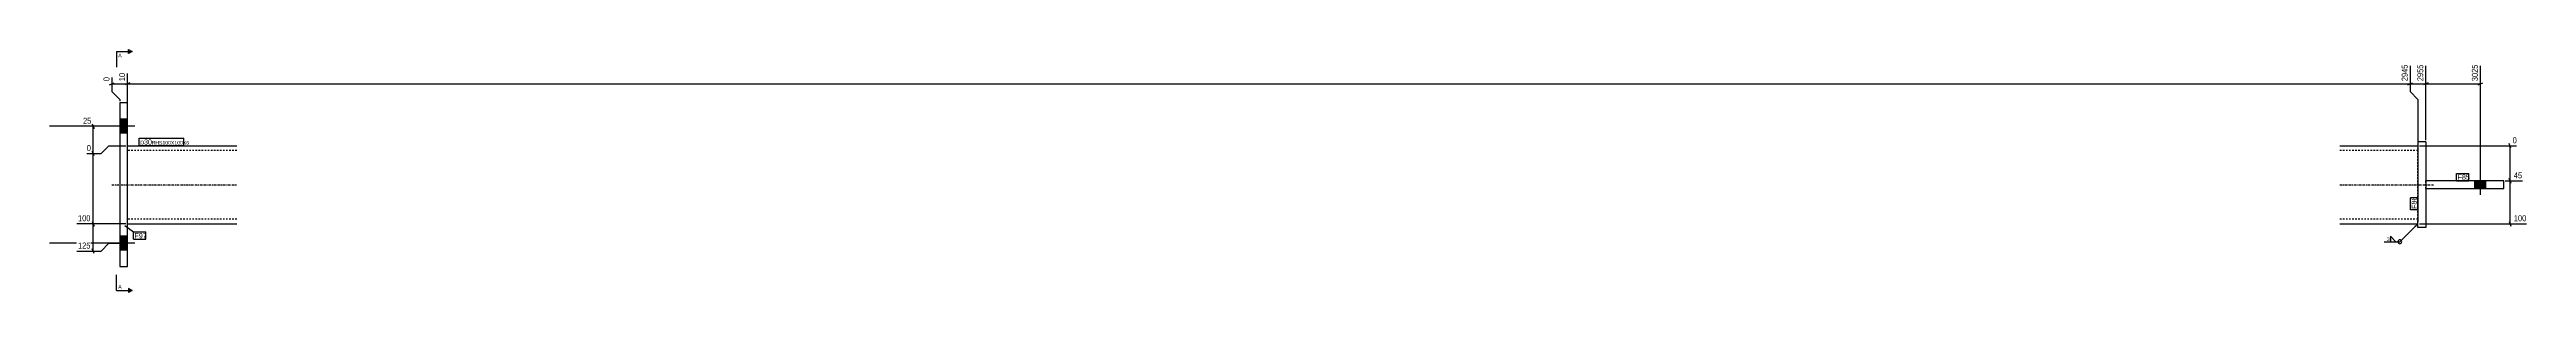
# Model space of a CAD drawing. Header units: millimetres. Extents: x 23 to 24097, y 2 to 1067.
# Drawn here: x 20923 to 24097, y 5 to 316 of the extents above; entities that cross this region are included whole.
import ezdxf

# ---------------------------------------------------------------- set-up
doc = ezdxf.new("R2010")
doc.units = ezdxf.units.MM
doc.linetypes.add('DXK_LINE_DOT2', pattern=[3.9198, 1.9599, -1.9599])
doc.linetypes.add('DXK_LINE_DOT3', pattern=[5.9187, 2.979, -0.9799, 0.9799, -0.9799])
for name, color, linetype in [('MÅLSÆTNING', 7, 'Continuous'), ('STÅL', 7, 'Continuous'), ('TEKST', 7, 'Continuous')]:
    doc.layers.add(name, color=color, linetype=linetype)
doc.styles.add('Arial', font='ARIAL.TTF', dxfattribs={"height": 0.2})
doc.styles.add('Arial Narrow', font='ARIALN.TTF', dxfattribs={"height": 0.2})

msp = doc.modelspace()

# ---------------------------------------------------------------- hatches: boundary and pattern name
at = {"layer": 'STÅL', "linetype": 'Continuous'}
for points in [[(21022.9, 209), (21022.9, 227), (21012.9, 227), (21012.9, 209)], [(24045, 148), (24031, 148), (24031, 138), (24045, 138)], [(24045, 148), (24031, 148), (24031, 138), (24045, 138)], [(21022.9, 59), (21022.9, 77), (21012.9, 77), (21012.9, 59)]]:
    msp.add_hatch(color=96, dxfattribs=at).paths.add_polyline_path(points)
at = {"layer": 'TEKST', "linetype": 'Continuous'}
msp.add_hatch(color=3, dxfattribs=at).paths.add_polyline_path([(23953.6, 90.3), (23958, 93), (23955.3, 88.6)])

# ---------------------------------------------------------------- linework, layer by layer
at = {"layer": 'MÅLSÆTNING', "color": 7, "linetype": 'Continuous'}
for p, q in [((23948, 295.3), (23948, 262.4)), ((23968, 200), (23968, 295.3)), ((24038, 155), (24038, 295.3)), ((20999.9, 271.2), (21005.9, 273.6)), ((21002.9, 280.6), (21002.9, 262.4)), ((21002.9, 272.4), (21022.9, 272.4)), ((21002.9, 262.4), (21012.9, 252.4)), ((21025.9, 273.6), (21019.9, 271.2)), ((21025.9, 273.6), (21019.9, 271.2)), ((21022.9, 220), (21022.9, 285.5)), ((21022.9, 220), (21022.9, 285.5)), ((23945, 271.2), (23951, 273.6)), ((23948, 272.4), (23968, 272.4)), ((23948, 262.4), (23958, 252.4)), ((23971, 273.6), (23965, 271.2)), ((24035, 271.2), (24041, 273.6)), ((21012.9, 252.4), (21012.9, 250)), ((23958, 252.4), (23958, 195)), ((23958, 252.4), (23958, 195)), ((21020.9, 218), (20965.8, 218)), ((20977.7, 221), (20980.1, 215)), ((20978.9, 183), (20978.9, 218)), ((20988.9, 183), (20998.9, 193)), ((20988.9, 183), (20998.9, 193)), ((20998.9, 193), (21020.9, 193)), ((20998.9, 193), (21020.9, 193)), ((23960, 193), (24084.3, 193)), ((24077.2, 190), (24074.8, 196)), ((24076, 148), (24076, 193)), ((20970.6, 183), (20988.9, 183)), ((20970.6, 183), (20988.9, 183)), ((20980.1, 180), (20977.7, 186)), ((20980.1, 180), (20977.7, 186)), ((20978.9, 93), (20978.9, 183)), ((24070, 148), (24092.1, 148)), ((24070, 148), (24092.1, 148)), ((24074.8, 151), (24077.2, 145)), ((24077.2, 145), (24074.8, 151)), ((24076, 93), (24076, 148)), ((20977.7, 96), (20980.1, 90)), ((20977.7, 96), (20980.1, 90)), ((24074.8, 96), (24077.2, 90)), ((21020.9, 93), (20958, 93)), ((21020.9, 93), (20958, 93)), ((20978.9, 58), (20978.9, 93)), ((20988.9, 58), (20998.9, 68)), ((20998.9, 68), (21020.9, 68)), ((23960, 93), (24097, 93)), ((20958, 58), (20988.9, 58)), ((20980.1, 55), (20977.7, 61))]:
    msp.add_line(p, q, dxfattribs=at)
at = {"layer": 'STÅL', "color": 2, "linetype": 'Continuous'}
for p, q in [((21022.9, 248), (21012.9, 248)), ((21012.9, 248), (21012.9, 38)), ((21022.9, 38), (21022.9, 248)), ((21022.9, 193), (21162.9, 193)), ((23858, 193), (23958, 193)), ((23958, 198), (23958, 190.4)), ((23968, 198), (23958, 198)), ((23968, 198), (23968, 148)), ((23958, 190.4), (23958, 189.4)), ((23958, 189.4), (23958, 181)), ((23958, 181), (23958, 95.5)), ((23968, 148), (23968, 138)), ((24068, 148), (23968, 148)), ((23968, 138), (23968, 88)), ((23968, 138), (24068, 138)), ((24068, 138), (24068, 148)), ((23958, 88), (23958, 95.5)), ((21022.9, 93), (21162.9, 93)), ((23858, 93), (23958, 93)), ((23968, 88), (23958, 88)), ((21012.9, 38), (21022.9, 38))]:
    msp.add_line(p, q, dxfattribs=at)
at = {"layer": 'STÅL', "color": 96, "linetype": 'Continuous'}
for p, q in [((21022.9, 227), (21012.9, 227)), ((21032.2, 218), (20922.9, 218)), ((21022.9, 209), (21012.9, 209)), ((24038, 130), (24038, 178)), ((24038, 130), (24038, 178)), ((24031, 138), (24031, 148)), ((24031, 138), (24031, 148)), ((24045, 138), (24045, 148)), ((24045, 138), (24045, 148)), ((21032.2, 68), (20922.9, 68)), ((21022.9, 77), (21012.9, 77)), ((21022.9, 59), (21012.9, 59))]:
    msp.add_line(p, q, dxfattribs=at)
at = {"layer": 'STÅL', "color": 7, "linetype": 'DXK_LINE_DOT2'}
for p, q in [((21022.9, 93), (21022.9, 193)), ((23958, 193), (23958, 190.4)), ((21162.9, 187), (21022.9, 187)), ((23958, 187), (23858, 187)), ((23958, 95.5), (23958, 190.4)), ((23968, 138), (23968, 148)), ((21162.9, 99), (21022.9, 99)), ((23958, 99), (23858, 99)), ((23958, 93.9), (23958, 95.5)), ((23958, 93), (23958, 93.9))]:
    msp.add_line(p, q, dxfattribs=at)
at = {"layer": 'STÅL', "color": 7, "linetype": 'DXK_LINE_DOT3'}
for p, q in [((21002.9, 143), (21162.9, 143)), ((23858, 143), (23978, 143))]:
    msp.add_line(p, q, dxfattribs=at)

# ---------------------------------------------------------------- wipeouts: each hides what was drawn before it
at = {"color": 0, "linetype": 'Continuous'}
for points in [[(21015.4, 306.4), (21015.4, 311.4), (21010.9, 311.4), (21010.9, 306.4)], [(21015.4, 9.8), (21015.4, 14.8), (21010.9, 14.8), (21010.9, 9.8)]]:
    msp.add_wipeout(points, dxfattribs=at).dxf.layer = 'TEKST'
at = {"color": 0}
msp.add_wipeout([(23921.7, 70.5), (23921.7, 76.3), (23917.9, 76.3), (23917.9, 70.5)], dxfattribs=at).dxf.layer = 'TEKST'

# ---------------------------------------------------------------- next in the draw order: hatches: boundary and pattern name
at = {"layer": 'TEKST', "linetype": 'Continuous'}
for points in [[(21023.9, 311.4), (21023.9, 313.9), (21028.9, 313.9)], [(21023.9, 7.3), (21023.9, 9.8), (21028.9, 7.3)]]:
    msp.add_hatch(color=30, dxfattribs=at).paths.add_polyline_path(points)

# ---------------------------------------------------------------- next in the draw order: linework, layer by layer
at = {"layer": 'TEKST', "color": 7, "linetype": 'Continuous'}
for p, q in [((21008.9, 313.9), (21028.9, 313.9)), ((21008.9, 7.3), (21008.9, 27.3)), ((21008.9, 7.3), (21028.9, 7.3))]:
    msp.add_line(p, q, dxfattribs=at)
at = {"layer": 'TEKST', "color": 30, "linetype": 'Continuous'}
for p, q in [((21023.9, 311.4), (21023.9, 316.4)), ((21023.9, 316.4), (21028.9, 313.9)), ((21028.9, 313.9), (21023.9, 311.4)), ((21028.9, 7.3), (21023.9, 9.8)), ((21023.9, 9.8), (21023.9, 4.8)), ((21028.9, 7.3), (21023.9, 4.8))]:
    msp.add_line(p, q, dxfattribs=at)
at = {"layer": 'TEKST', "color": 3, "linetype": 'Continuous'}
for p, q in [((23914.8, 69.9), (23934.8, 69.9)), ((23929.9, 69.9), (23922.7, 77.1)), ((23922.7, 77.1), (23922.7, 69.9)), ((23922.7, 69.9), (23929.9, 69.9)), ((23958, 93), (23934.8, 69.9))]:
    msp.add_line(p, q, dxfattribs=at)
for start, end in [(90, 270), (270, 90)]:
    msp.add_arc((23934.8, 69.9), 2.5, start, end, dxfattribs=at)

# ---------------------------------------------------------------- next in the draw order: texts
at = {"layer": 'TEKST', "color": 3, "linetype": 'Continuous', "style": 'Arial'}
for p in [(21010.9, 306.4), (21010.9, 9.8)]:
    msp.add_text('A', height=4.78, dxfattribs=at).set_placement(p)
at = {"layer": 'TEKST', "color": 3, "style": 'Arial Narrow'}
msp.add_text('3', height=4.77, dxfattribs=at).set_placement((23918.3, 70.9))

# ---------------------------------------------------------------- next in the draw order: wipeouts: each hides what was drawn before it
at = {"color": 0, "linetype": 'Continuous'}
for points in [[(23966.4, 296.9), (23955.2, 296.9), (23955.2, 274.2), (23966.4, 274.2)], [(20977.1, 219.6), (20977.1, 230.8), (20964.2, 230.8), (20964.2, 219.6)], [(20977.1, 184.6), (20977.1, 195.8), (20969, 195.8), (20969, 184.6)], [(24085.9, 194.6), (24085.9, 205.8), (24077.8, 205.8), (24077.8, 194.6)], [(24092.2, 149.6), (24092.2, 160.8), (24079.3, 160.8), (24079.3, 149.6)], [(20975.7, 94.6), (20975.7, 105.8), (20957.8, 105.8), (20957.8, 94.6)], [(24097.1, 94.6), (24097.1, 105.8), (24079.3, 105.8), (24079.3, 94.6)], [(20975.7, 59.6), (20975.7, 70.8), (20957.8, 70.8), (20957.8, 59.6)]]:
    msp.add_wipeout(points, dxfattribs=at).dxf.layer = 'MÅLSÆTNING'
at = {"color": 0}
for points in [[(21051.7, 194.4), (21051.7, 201.4), (21038.9, 201.4), (21038.9, 194.4)], [(24022, 149.4), (24022, 156.4), (24008.8, 156.4), (24008.8, 149.4)], [(23956.6, 125.2), (23949.6, 125.2), (23949.6, 112), (23956.6, 112)], [(21045, 74.3), (21045, 81.3), (21031.8, 81.3), (21031.8, 74.3)]]:
    msp.add_wipeout(points, dxfattribs=at).dxf.layer = 'TEKST'

# ---------------------------------------------------------------- next in the draw order: linework, layer by layer
at = {"layer": 'MÅLSÆTNING', "color": 7, "linetype": 'Continuous'}
for p, q in [((23948, 295.3), (23948, 262.4)), ((23968, 200), (23968, 295.3)), ((21022.9, 272.4), (23948, 272.4)), ((23945, 271.2), (23951, 273.6)), ((23948, 262.4), (23958, 252.4)), ((23971, 273.6), (23965, 271.2)), ((23968, 272.4), (24038, 272.4))]:
    msp.add_line(p, q, dxfattribs=at)

# ---------------------------------------------------------------- next in the draw order: texts
at = {"layer": 'MÅLSÆTNING', "color": 3, "linetype": 'Continuous', "style": 'Arial Narrow'}
msp.add_text('2955', height=7.64, rotation=90.0002, dxfattribs=at).set_placement((23964.8, 275.8))
for s, p in [('25', (20965.8, 221.2)), ('0', (20970.6, 186.2)), ('0', (24079.4, 196.2)), ('45', (24080.9, 151.2)), ('100', (20959.4, 96.2)), ('100', (24080.9, 96.2)), ('125', (20959.4, 61.2))]:
    msp.add_text(s, height=7.64, dxfattribs=at).set_placement(p)

# ---------------------------------------------------------------- next in the draw order: wipeouts: each hides what was drawn before it
at = {"color": 0}
for points in [[(21051.7, 194.4), (21051.7, 201.4), (21038.9, 201.4), (21038.9, 194.4)], [(24022, 149.4), (24022, 156.4), (24008.8, 156.4), (24008.8, 149.4)], [(23956.6, 125.2), (23949.6, 125.2), (23949.6, 112), (23956.6, 112)], [(21045, 74.3), (21045, 81.3), (21031.8, 81.3), (21031.8, 74.3)]]:
    msp.add_wipeout(points, dxfattribs=at).dxf.layer = 'TEKST'

# ---------------------------------------------------------------- next in the draw order: linework, layer by layer
at = {"layer": 'TEKST', "color": 7, "linetype": 'Continuous'}
for p, q in [((21037.7, 193.2), (21037.7, 202.6)), ((24007.6, 157.6), (24023.2, 157.6)), ((24007.6, 148.2), (24007.6, 157.6)), ((24007.6, 148.2), (24023.2, 148.2)), ((24023.2, 148.2), (24023.2, 157.6)), ((23948.4, 110.8), (23948.4, 126.4)), ((23957.8, 126.4), (23948.4, 126.4)), ((23957.8, 110.8), (23948.4, 110.8)), ((23957.8, 110.8), (23957.8, 126.4)), ((21019.3, 90.6), (21030.6, 82.5)), ((21030.6, 82.5), (21046.2, 82.5)), ((21030.6, 73.1), (21030.6, 82.5)), ((21030.6, 73.1), (21046.2, 73.1)), ((21046.2, 73.1), (21046.2, 82.5))]:
    msp.add_line(p, q, dxfattribs=at)

# ---------------------------------------------------------------- next in the draw order: texts
at = {"layer": 'TEKST', "color": 3, "style": 'Arial Narrow'}
for s, p in [('F85', (24008.8, 149.4)), ('F97', (21031.8, 74.3))]:
    msp.add_text(s, height=6.68, dxfattribs=at).set_placement(p)
msp.add_text('F86', height=6.68, rotation=90.0002, dxfattribs=at).set_placement((23956.6, 112))

# ---------------------------------------------------------------- next in the draw order: wipeouts: each hides what was drawn before it
at = {"color": 0, "linetype": 'Continuous'}
for points in [[(21021.3, 287.1), (21010.1, 287.1), (21010.1, 274.2), (21021.3, 274.2)], [(23946.4, 296.9), (23935.2, 296.9), (23935.2, 274.2), (23946.4, 274.2)], [(24036.4, 296.9), (24025.2, 296.9), (24025.2, 274.2), (24036.4, 274.2)]]:
    msp.add_wipeout(points, dxfattribs=at).dxf.layer = 'MÅLSÆTNING'
at = {"color": 0}
msp.add_wipeout([(21094, 194.4), (21094, 199.4), (21053.8, 199.4), (21053.8, 194.4)], dxfattribs=at).dxf.layer = 'TEKST'

# ---------------------------------------------------------------- next in the draw order: texts
at = {"layer": 'MÅLSÆTNING', "color": 3, "linetype": 'Continuous', "style": 'Arial Narrow'}
for s, p in [('2945', (23944.8, 275.8)), ('3025', (24034.8, 275.8))]:
    msp.add_text(s, height=7.64, rotation=90.0002, dxfattribs=at).set_placement(p)

# ---------------------------------------------------------------- next in the draw order: wipeouts: each hides what was drawn before it
at = {"color": 0, "linetype": 'Continuous'}
msp.add_wipeout([(21001.3, 282.2), (20990.1, 282.2), (20990.1, 274.2), (21001.3, 274.2)], dxfattribs=at).dxf.layer = 'MÅLSÆTNING'
at = {"color": 0}
msp.add_wipeout([(21094, 194.4), (21094, 199.4), (21053.8, 199.4), (21053.8, 194.4)], dxfattribs=at).dxf.layer = 'TEKST'

# ---------------------------------------------------------------- next in the draw order: linework, layer by layer
at = {"layer": 'TEKST', "color": 7, "linetype": 'Continuous'}
for p, q in [((21008.9, 313.9), (21008.9, 293.9)), ((21037.7, 202.6), (21095.2, 202.6)), ((21037.7, 193.2), (21095.2, 193.2)), ((21095.2, 193.2), (21095.2, 202.6))]:
    msp.add_line(p, q, dxfattribs=at)

# ---------------------------------------------------------------- next in the draw order: texts
at = {"layer": 'MÅLSÆTNING', "color": 3, "linetype": 'Continuous', "style": 'Arial Narrow'}
for s, p in [('0', (20999.7, 275.8)), ('10', (21019.7, 275.8))]:
    msp.add_text(s, height=7.64, rotation=90.0002, dxfattribs=at).set_placement(p)
at = {"layer": 'TEKST', "color": 3, "style": 'Arial Narrow'}
for s, height, p in [('p30', 6.68, (21038.9, 194.4)), ('RHS100X100X6', 4.772, (21053.8, 194.4))]:
    msp.add_text(s, height=height, dxfattribs=at).set_placement(p)

doc.saveas('drawing.dxf')
